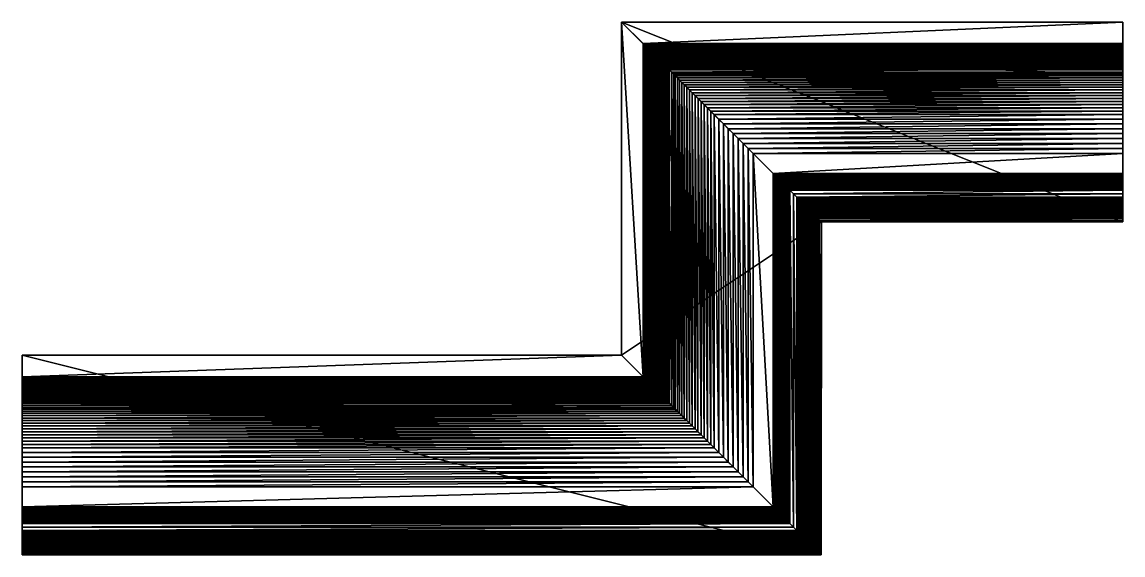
# Model space of a CAD drawing. Header units: inches. Extents: x -331 to 331, y -160 to 160.
import ezdxf

# ---------------------------------------------------------------- set-up
doc = ezdxf.new("R2010")
doc.units = ezdxf.units.IN
doc.header["$MEASUREMENT"] = 0
doc.layers.add('Layer 1', color=7, linetype='Continuous')

# ---------------------------------------------------------------- blocks, each defined once
blk = doc.blocks.new('karniz_005')
at = {"color": 9, "true_color": 0xc0c0c0}
mesh = blk.add_polyface(dxfattribs=at)
corners = [(29.41, 160.12, -85), (29.43, -40.08, -85), (42.43, -53.08, -85), (42.41, 147.12, -85), (42.43, -53.09, -74), (42.41, 147.12, -74), (43.15, -53.8, -73.83), (43.13, 146.41, -73.83), (43.85, -54.51, -73.63), (43.84, 145.7, -73.63), (44.55, -55.21, -73.41), (44.53, 145, -73.41), (45.24, -55.9, -73.17), (45.22, 144.31, -73.17), (45.91, -56.57, -72.9), (45.89, 143.64, -72.9), (46.57, -57.23, -72.61), (46.55, 142.98, -72.61), (47.22, -57.88, -72.3), (47.2, 142.33, -72.3), (47.85, -58.51, -71.96), (47.84, 141.7, -71.96), (48.47, -59.13, -71.6), (48.46, 141.08, -71.6), (49.08, -59.74, -71.22), (49.06, 140.47, -71.22), (49.67, -60.33, -70.82), (49.65, 139.88, -70.82), (50.25, -60.91, -70.4), (50.23, 139.3, -70.4), (50.81, -61.46, -69.96), (50.79, 138.75, -69.96), (51.35, -62.01, -69.5), (51.33, 138.2, -69.5), (51.87, -62.53, -69.02), (51.86, 137.68, -69.02), (52.38, -63.04, -68.53), (52.36, 137.17, -68.53), (52.87, -63.53, -68.01), (52.86, 136.68, -68.01), (53.34, -64, -67.48), (53.33, 136.21, -67.48), (53.8, -64.46, -66.93), (53.78, 135.75, -66.93), (54.23, -64.89, -66.37), (54.21, 135.32, -66.37), (54.64, -65.3, -65.79), (54.63, 134.91, -65.79), (55.04, -65.7, -65.19), (55.02, 134.51, -65.19), (55.41, -66.07, -64.58), (55.39, 134.14, -64.58), (55.76, -66.42, -63.96), (55.74, 133.79, -63.96), (56.09, -66.75, -63.32), (56.07, 133.46, -63.32), (56.39, -67.06, -62.67), (56.38, 133.16, -62.67), (56.67, -67.34, -62), (56.66, 132.87, -62), (56.93, -67.6, -61.32), (56.92, 132.61, -61.32), (57.17, -67.83, -60.64), (57.15, 132.38, -60.64), (57.38, -68.04, -59.94), (57.37, 132.17, -59.94), (57.57, -68.23, -59.23), (57.55, 131.98, -59.23), (57.73, -68.39, -58.51), (57.71, 131.82, -58.51), (57.89, -68.56, -57.45), (57.88, 131.66, -57.45), (58.01, -68.68, -56.4), (58, 131.53, -56.4), (58.09, -68.76, -55.34), (58.08, 131.45, -55.34), (58.13, -68.8, -54.28), (58.12, 131.41, -54.28), (58.13, -68.8, -53.22), (58.12, 131.42, -53.22), (58.09, -68.75, -52.17), (58.07, 131.46, -52.17), (58, -68.67, -51.12), (57.99, 131.54, -51.12), (57.88, -68.55, -50.07), (57.86, 131.67, -50.07), (57.71, -68.38, -49.03), (57.7, 131.84, -49.03), (57.5, -68.17, -48), (57.49, 132.04, -48), (57.26, -67.93, -46.97), (57.24, 132.29, -46.97), (56.97, -67.64, -45.95), (56.96, 132.58, -45.95), (56.64, -67.31, -44.95), (56.63, 132.9, -44.95), (56.27, -66.95, -43.95), (56.26, 133.27, -43.95), (55.87, -66.54, -42.97), (55.86, 133.68, -42.97), (55.42, -66.09, -42), (55.41, 134.12, -42), (61.42, -72.09, -42), (61.41, 128.12, -29), (61.42, -72.1, -29), (49.42, -60.1, -29), (49.41, 140.12, -29), (49.31, -60, -16.64), (49.31, 140.23, -16.64), (49.6, -60.29, -10.1), (49.6, 139.94, -10.1), (50.23, -60.92, -3.59), (50.23, 139.3, -3.59), (51.2, -61.9, 2.87), (51.2, 138.33, 2.87), (52.51, -63.21, 9.28), (52.51, 137.02, 9.28), (53.78, -64.48, 14.09), (53.79, 135.75, 14.09), (55.37, -66.07, 18.8), (55.37, 134.16, 18.8), (57.26, -67.97, 23.4), (57.27, 132.26, 23.4), (59.46, -70.16, 27.86), (59.46, 130.07, 27.86), (60.55, -71.25, 29.84), (60.55, 128.98, 29.84), (61.71, -72.42, 31.77), (29.41, 160.12, 85), (29.39, -40.12, 85)]
mesh.append_faces([[corners[k] for k in face] for face in [(0, 1, 2), (3, 2, 4), (5, 4, 6), (7, 6, 8), (9, 8, 10), (11, 10, 12), (13, 12, 14), (15, 14, 16), (17, 16, 18), (19, 18, 20), (21, 20, 22), (23, 22, 24), (25, 24, 26), (27, 26, 28), (29, 28, 30), (31, 30, 32), (33, 32, 34), (35, 34, 36), (37, 36, 38), (39, 38, 40), (41, 40, 42), (43, 42, 44), (45, 44, 46), (47, 46, 48), (49, 48, 50), (51, 50, 52), (53, 52, 54), (55, 54, 56), (57, 56, 58), (59, 58, 60), (61, 60, 62), (63, 62, 64), (65, 64, 66), (67, 66, 68), (69, 68, 70), (71, 70, 72), (73, 72, 74), (75, 74, 76), (77, 76, 78), (79, 78, 80), (81, 80, 82), (83, 82, 84), (85, 84, 86), (87, 86, 88), (89, 88, 90), (91, 90, 92), (93, 92, 94), (95, 94, 96), (97, 96, 98), (99, 98, 100), (101, 100, 102), (103, 104, 105), (106, 105, 107), (108, 107, 109), (110, 109, 111), (112, 111, 113), (114, 113, 115), (116, 115, 117), (118, 117, 119), (120, 119, 121), (122, 121, 123), (124, 123, 125), (126, 125, 127), (128, 129, 1)]], dxfattribs={"color": 9})
mesh = blk.add_polyface(dxfattribs=at)
corners = [(330.52, 160.12, -85), (29.41, 160.12, -85), (42.41, 147.12, -85), (330.52, 147.12, -85), (42.41, 147.12, -74), (330.52, 147.12, -74), (43.13, 146.41, -73.83), (330.52, 146.41, -73.83), (43.84, 145.7, -73.63), (330.52, 145.7, -73.63), (44.53, 145, -73.41), (330.52, 145, -73.41), (45.22, 144.31, -73.17), (330.52, 144.31, -73.17), (45.89, 143.64, -72.9), (330.52, 143.64, -72.9), (46.55, 142.98, -72.61), (330.52, 142.98, -72.61), (47.2, 142.33, -72.3), (330.52, 142.33, -72.3), (47.84, 141.7, -71.96), (330.52, 141.7, -71.96), (48.46, 141.08, -71.6), (330.52, 141.08, -71.6), (49.06, 140.47, -71.22), (330.52, 140.47, -71.22), (49.65, 139.88, -70.82), (330.52, 139.88, -70.82), (50.23, 139.3, -70.4), (330.52, 139.3, -70.4), (50.79, 138.75, -69.96), (330.52, 138.75, -69.96), (51.33, 138.2, -69.5), (330.52, 138.2, -69.5), (51.86, 137.68, -69.02), (330.52, 137.68, -69.02), (52.36, 137.17, -68.53), (330.52, 137.17, -68.53), (52.86, 136.68, -68.01), (330.52, 136.68, -68.01), (53.33, 136.21, -67.48), (330.52, 136.21, -67.48), (53.78, 135.75, -66.93), (330.52, 135.75, -66.93), (54.21, 135.32, -66.37), (330.52, 135.32, -66.37), (54.63, 134.91, -65.79), (330.52, 134.91, -65.79), (55.02, 134.51, -65.19), (330.52, 134.51, -65.19), (55.39, 134.14, -64.58), (330.52, 134.14, -64.58), (55.74, 133.79, -63.96), (330.52, 133.79, -63.96), (56.07, 133.46, -63.32), (330.52, 133.46, -63.32), (56.38, 133.16, -62.67), (330.52, 133.16, -62.67), (56.66, 132.87, -62), (330.52, 132.87, -62), (56.92, 132.61, -61.32), (330.52, 132.61, -61.32), (57.15, 132.38, -60.64), (330.52, 132.38, -60.64), (57.37, 132.17, -59.94), (330.52, 132.17, -59.94), (57.55, 131.98, -59.23), (330.52, 131.98, -59.23), (57.71, 131.82, -58.51), (330.52, 131.82, -58.51), (57.88, 131.66, -57.45), (330.52, 131.54, -51.12), (57.99, 131.54, -51.12), (57.86, 131.67, -50.07), (330.52, 131.67, -50.07), (57.7, 131.84, -49.03), (330.52, 131.84, -49.03), (57.49, 132.04, -48), (330.52, 132.04, -48), (57.24, 132.29, -46.97), (330.52, 132.29, -46.97), (56.96, 132.58, -45.95), (330.52, 132.58, -45.95), (56.63, 132.9, -44.95), (330.52, 132.9, -44.95), (56.26, 133.27, -43.95), (330.52, 133.27, -43.95), (55.86, 133.68, -42.97), (330.52, 133.68, -42.97), (55.41, 134.12, -42), (330.52, 128.12, -29), (61.41, 128.12, -29), (49.41, 140.12, -29), (330.52, 140.12, -29), (49.31, 140.23, -16.64), (330.52, 140.23, -16.64), (49.6, 139.94, -10.1), (330.52, 139.94, -10.1), (50.23, 139.3, -3.59), (330.52, 139.3, -3.59), (51.2, 138.33, 2.87), (330.52, 138.33, 2.87), (52.51, 137.02, 9.28), (330.52, 137.02, 9.28), (53.79, 135.75, 14.09), (330.52, 135.75, 14.09), (55.37, 134.16, 18.8), (330.52, 134.16, 18.8), (57.27, 132.26, 23.4), (330.52, 160.12, 85), (29.41, 160.12, 85), (61.42, -72.1, -29), (61.41, 128.12, -42), (62.95, -73.66, 33.64), (62.96, 126.57, 33.64), (61.72, 127.82, 31.77), (64.27, -74.98, 35.45), (64.27, 125.26, 35.45), (65.65, -76.36, 37.21), (65.66, 123.87, 37.21), (67.11, -77.82, 38.9), (67.12, 122.42, 38.9), (68.63, -79.34, 40.53), (68.64, 120.89, 40.53), (70.22, -80.93, 42.1), (70.23, 119.31, 42.1), (71.87, -82.58, 43.6), (71.88, 117.66, 43.6), (73.58, -84.3, 45.04), (73.59, 115.94, 45.04), (29.39, -40.12, 85), (149.41, 40.12, 85)]
mesh.append_faces([[corners[k] for k in face] for face in [(0, 1, 2), (3, 2, 4), (5, 4, 6), (7, 6, 8), (9, 8, 10), (11, 10, 12), (13, 12, 14), (15, 14, 16), (17, 16, 18), (19, 18, 20), (21, 20, 22), (23, 22, 24), (25, 24, 26), (27, 26, 28), (29, 28, 30), (31, 30, 32), (33, 32, 34), (35, 34, 36), (37, 36, 38), (39, 38, 40), (41, 40, 42), (43, 42, 44), (45, 44, 46), (47, 46, 48), (49, 48, 50), (51, 50, 52), (53, 52, 54), (55, 54, 56), (57, 56, 58), (59, 58, 60), (61, 60, 62), (63, 62, 64), (65, 64, 66), (67, 66, 68), (69, 68, 70), (71, 72, 73), (74, 73, 75), (76, 75, 77), (78, 77, 79), (80, 79, 81), (82, 81, 83), (84, 83, 85), (86, 85, 87), (88, 87, 89), (90, 91, 92), (93, 92, 94), (95, 94, 96), (97, 96, 98), (99, 98, 100), (101, 100, 102), (103, 102, 104), (105, 104, 106), (107, 106, 108), (109, 110, 1), (111, 91, 112), (113, 114, 115), (116, 117, 114), (118, 119, 117), (120, 121, 119), (122, 123, 121), (124, 125, 123), (126, 127, 125), (128, 129, 127), (130, 110, 131)]], dxfattribs={"color": 9})
mesh = blk.add_polyface(dxfattribs=at)
corners = [(42.43, -53.08, -85), (42.41, 147.12, -85), (29.41, 160.12, -85), (42.43, -53.09, -74), (42.41, 147.12, -74), (43.15, -53.8, -73.83), (43.13, 146.41, -73.83), (43.85, -54.51, -73.63), (43.84, 145.7, -73.63), (44.55, -55.21, -73.41), (44.53, 145, -73.41), (45.24, -55.9, -73.17), (45.22, 144.31, -73.17), (45.91, -56.57, -72.9), (45.89, 143.64, -72.9), (46.57, -57.23, -72.61), (46.55, 142.98, -72.61), (47.22, -57.88, -72.3), (47.2, 142.33, -72.3), (47.85, -58.51, -71.96), (47.84, 141.7, -71.96), (48.47, -59.13, -71.6), (48.46, 141.08, -71.6), (49.08, -59.74, -71.22), (49.06, 140.47, -71.22), (49.67, -60.33, -70.82), (49.65, 139.88, -70.82), (50.25, -60.91, -70.4), (50.23, 139.3, -70.4), (50.81, -61.46, -69.96), (50.79, 138.75, -69.96), (51.35, -62.01, -69.5), (51.33, 138.2, -69.5), (51.87, -62.53, -69.02), (51.86, 137.68, -69.02), (52.38, -63.04, -68.53), (52.36, 137.17, -68.53), (52.87, -63.53, -68.01), (52.86, 136.68, -68.01), (53.34, -64, -67.48), (53.33, 136.21, -67.48), (53.8, -64.46, -66.93), (53.78, 135.75, -66.93), (54.23, -64.89, -66.37), (54.21, 135.32, -66.37), (54.64, -65.3, -65.79), (54.63, 134.91, -65.79), (55.04, -65.7, -65.19), (55.02, 134.51, -65.19), (55.41, -66.07, -64.58), (55.39, 134.14, -64.58), (55.76, -66.42, -63.96), (55.74, 133.79, -63.96), (56.09, -66.75, -63.32), (56.07, 133.46, -63.32), (56.39, -67.06, -62.67), (56.38, 133.16, -62.67), (56.67, -67.34, -62), (56.66, 132.87, -62), (56.93, -67.6, -61.32), (56.92, 132.61, -61.32), (57.17, -67.83, -60.64), (57.15, 132.38, -60.64), (57.38, -68.04, -59.94), (57.37, 132.17, -59.94), (57.57, -68.23, -59.23), (57.55, 131.98, -59.23), (57.73, -68.39, -58.51), (57.71, 131.82, -58.51), (57.89, -68.56, -57.45), (57.88, 131.66, -57.45), (58.01, -68.68, -56.4), (58, 131.53, -56.4), (58.09, -68.76, -55.34), (58.08, 131.45, -55.34), (58.13, -68.8, -54.28), (58.12, 131.41, -54.28), (58.13, -68.8, -53.22), (58.12, 131.42, -53.22), (58.09, -68.75, -52.17), (58.07, 131.46, -52.17), (58, -68.67, -51.12), (57.99, 131.54, -51.12), (57.88, -68.55, -50.07), (57.86, 131.67, -50.07), (57.71, -68.38, -49.03), (57.7, 131.84, -49.03), (57.5, -68.17, -48), (57.49, 132.04, -48), (57.26, -67.93, -46.97), (57.24, 132.29, -46.97), (56.97, -67.64, -45.95), (56.96, 132.58, -45.95), (56.64, -67.31, -44.95), (56.63, 132.9, -44.95), (56.27, -66.95, -43.95), (56.26, 133.27, -43.95), (55.87, -66.54, -42.97), (55.86, 133.68, -42.97), (55.42, -66.09, -42), (55.41, 134.12, -42), (61.42, -72.09, -42), (61.41, 128.12, -42), (49.42, -60.1, -29), (49.41, 140.12, -29), (61.41, 128.12, -29), (49.31, -60, -16.64), (49.31, 140.23, -16.64), (49.6, -60.29, -10.1), (49.6, 139.94, -10.1), (50.23, -60.92, -3.59), (50.23, 139.3, -3.59), (51.2, -61.9, 2.87), (51.2, 138.33, 2.87), (52.51, -63.21, 9.28), (52.51, 137.02, 9.28), (53.78, -64.48, 14.09), (53.79, 135.75, 14.09), (55.37, -66.07, 18.8), (55.37, 134.16, 18.8), (57.26, -67.97, 23.4), (57.27, 132.26, 23.4), (59.46, -70.16, 27.86), (59.46, 130.07, 27.86), (60.55, -71.25, 29.84), (60.55, 128.98, 29.84), (61.71, -72.42, 31.77), (61.72, 127.82, 31.77), (29.43, -40.08, -85), (29.41, 160.12, 85)]
mesh.append_faces([[corners[k] for k in face] for face in [(0, 1, 2), (3, 4, 1), (5, 6, 4), (7, 8, 6), (9, 10, 8), (11, 12, 10), (13, 14, 12), (15, 16, 14), (17, 18, 16), (19, 20, 18), (21, 22, 20), (23, 24, 22), (25, 26, 24), (27, 28, 26), (29, 30, 28), (31, 32, 30), (33, 34, 32), (35, 36, 34), (37, 38, 36), (39, 40, 38), (41, 42, 40), (43, 44, 42), (45, 46, 44), (47, 48, 46), (49, 50, 48), (51, 52, 50), (53, 54, 52), (55, 56, 54), (57, 58, 56), (59, 60, 58), (61, 62, 60), (63, 64, 62), (65, 66, 64), (67, 68, 66), (69, 70, 68), (71, 72, 70), (73, 74, 72), (75, 76, 74), (77, 78, 76), (79, 80, 78), (81, 82, 80), (83, 84, 82), (85, 86, 84), (87, 88, 86), (89, 90, 88), (91, 92, 90), (93, 94, 92), (95, 96, 94), (97, 98, 96), (99, 100, 98), (101, 102, 100), (103, 104, 105), (106, 107, 104), (108, 109, 107), (110, 111, 109), (112, 113, 111), (114, 115, 113), (116, 117, 115), (118, 119, 117), (120, 121, 119), (122, 123, 121), (124, 125, 123), (126, 127, 125), (128, 2, 129)]], dxfattribs={"color": 9})
mesh = blk.add_polyface(dxfattribs=at)
corners = [(330.52, 131.66, -57.45), (57.88, 131.66, -57.45), (58, 131.53, -56.4), (330.52, 131.53, -56.4), (58.08, 131.45, -55.34), (330.52, 131.45, -55.34), (58.12, 131.41, -54.28), (330.52, 131.41, -54.28), (58.12, 131.42, -53.22), (330.52, 131.42, -53.22), (58.07, 131.46, -52.17), (330.52, 131.46, -52.17), (57.99, 131.54, -51.12), (330.52, 134.12, -42), (55.41, 134.12, -42), (61.41, 128.12, -42), (330.52, 128.12, -42), (61.41, 128.12, -29), (330.52, 132.26, 23.4), (57.27, 132.26, 23.4), (59.46, 130.07, 27.86), (330.52, 130.07, 27.86), (60.55, 128.98, 29.84), (330.52, 128.98, 29.84), (61.72, 127.82, 31.77), (330.52, 127.82, 31.77), (62.96, 126.57, 33.64), (330.52, 126.57, 33.64), (64.27, 125.26, 35.45), (330.52, 125.26, 35.45), (65.66, 123.87, 37.21), (330.52, 123.87, 37.21), (67.12, 122.42, 38.9), (330.52, 122.42, 38.9), (68.64, 120.89, 40.53), (330.52, 120.89, 40.53), (70.23, 119.31, 42.1), (330.52, 119.31, 42.1), (71.88, 117.66, 43.6), (330.52, 117.66, 43.6), (73.59, 115.94, 45.04), (330.52, 115.94, 45.04), (75.36, 114.17, 46.4), (330.52, 114.17, 46.4), (77.19, 112.34, 47.69), (330.52, 112.34, 47.69), (79.07, 110.46, 48.91), (330.52, 110.46, 48.91), (81.01, 108.53, 50.05), (330.52, 108.53, 50.05), (82.99, 106.54, 51.11), (330.52, 106.54, 51.11), (85.03, 104.51, 52.09), (330.52, 104.51, 52.09), (87.83, 101.71, 53.25), (330.52, 101.71, 53.25), (90.67, 98.86, 54.3), (330.52, 98.86, 54.3), (93.55, 95.98, 55.23), (330.52, 95.98, 55.23), (96.47, 93.06, 56.03), (330.52, 93.06, 56.03), (99.42, 90.12, 56.71), (330.52, 90.12, 56.71), (102.39, 87.14, 57.26), (330.52, 87.14, 57.26), (105.39, 84.14, 57.7), (330.52, 84.14, 57.7), (108.41, 81.12, 58), (330.52, 81.12, 58), (108.41, 81.12, 48), (330.52, 81.12, 48), (120.41, 69.12, 48), (330.52, 69.12, 48), (120.41, 69.12, 53), (330.52, 69.12, 53), (121.47, 68.06, 53.02), (330.52, 68.06, 53.02), (122.54, 67, 53.11), (330.52, 67, 53.11), (123.11, 66.43, 53.18), (330.52, 66.43, 53.18), (123.67, 65.86, 53.28), (330.52, 65.86, 53.28), (124.23, 65.3, 53.41), (330.52, 65.3, 53.41), (124.78, 64.75, 53.56), (330.52, 64.75, 53.56), (125.32, 64.21, 53.73), (330.52, 64.21, 53.73), (125.86, 63.68, 53.93), (330.52, 63.68, 53.93), (126.38, 63.15, 54.15), (330.52, 63.15, 54.15), (126.89, 62.64, 54.39), (330.52, 62.64, 54.39), (127.39, 62.14, 54.66), (330.52, 62.14, 54.66), (127.88, 61.65, 54.94), (330.52, 61.65, 54.94), (128.36, 61.17, 55.25), (330.52, 61.17, 55.25), (128.82, 60.71, 55.58), (330.52, 60.71, 55.58), (129.27, 60.26, 55.94), (330.52, 60.26, 55.94), (129.71, 59.83, 56.31), (330.52, 59.83, 56.31), (130.13, 59.41, 56.7), (330.52, 59.41, 56.7), (130.53, 59.01, 57.11), (330.52, 59.01, 57.11), (132.72, 56.81, 59.82), (330.52, 56.81, 59.82), (134.75, 54.78, 62.65), (330.52, 54.78, 62.65), (135.42, 54.12, 63.53), (330.52, 54.12, 63.53), (136.14, 53.39, 64.37), (330.52, 53.39, 64.37), (136.91, 52.62, 65.15), (330.52, 52.62, 65.15), (137.74, 51.8, 65.87), (330.52, 51.8, 65.87), (138.61, 50.92, 66.54), (330.52, 50.92, 66.54), (139.53, 50.01, 67.15), (330.52, 50.01, 67.15), (140.48, 49.05, 67.69), (330.52, 40.12, 85), (149.41, 40.12, 85), (29.41, 160.12, 85)]
mesh.append_faces([[corners[k] for k in face] for face in [(0, 1, 2), (3, 2, 4), (5, 4, 6), (7, 6, 8), (9, 8, 10), (11, 10, 12), (13, 14, 15), (16, 15, 17), (18, 19, 20), (21, 20, 22), (23, 22, 24), (25, 24, 26), (27, 26, 28), (29, 28, 30), (31, 30, 32), (33, 32, 34), (35, 34, 36), (37, 36, 38), (39, 38, 40), (41, 40, 42), (43, 42, 44), (45, 44, 46), (47, 46, 48), (49, 48, 50), (51, 50, 52), (53, 52, 54), (55, 54, 56), (57, 56, 58), (59, 58, 60), (61, 60, 62), (63, 62, 64), (65, 64, 66), (67, 66, 68), (69, 68, 70), (71, 70, 72), (73, 72, 74), (75, 74, 76), (77, 76, 78), (79, 78, 80), (81, 80, 82), (83, 82, 84), (85, 84, 86), (87, 86, 88), (89, 88, 90), (91, 90, 92), (93, 92, 94), (95, 94, 96), (97, 96, 98), (99, 98, 100), (101, 100, 102), (103, 102, 104), (105, 104, 106), (107, 106, 108), (109, 108, 110), (111, 110, 112), (113, 112, 114), (115, 114, 116), (117, 116, 118), (119, 118, 120), (121, 120, 122), (123, 122, 124), (125, 124, 126), (127, 126, 128), (129, 130, 131)]], dxfattribs={"color": 9})
mesh = blk.add_polyface(dxfattribs=at)
corners = [(61.41, 128.12, -29), (330.52, 128.12, -29), (330.52, 128.12, -42), (62.96, 126.57, 33.64), (330.52, 126.57, 33.64), (330.52, 127.82, 31.77), (64.27, 125.26, 35.45), (330.52, 125.26, 35.45), (65.66, 123.87, 37.21), (330.52, 123.87, 37.21), (67.12, 122.42, 38.9), (330.52, 122.42, 38.9), (68.64, 120.89, 40.53), (330.52, 120.89, 40.53), (70.23, 119.31, 42.1), (330.52, 119.31, 42.1), (71.88, 117.66, 43.6), (330.52, 117.66, 43.6), (73.59, 115.94, 45.04), (330.52, 115.94, 45.04), (75.36, 114.17, 46.4), (330.52, 114.17, 46.4), (77.19, 112.34, 47.69), (330.52, 112.34, 47.69), (79.07, 110.46, 48.91), (330.52, 110.46, 48.91), (81.01, 108.53, 50.05), (330.52, 108.53, 50.05), (82.99, 106.54, 51.11), (330.52, 106.54, 51.11), (85.03, 104.51, 52.09), (330.52, 104.51, 52.09), (87.83, 101.71, 53.25), (330.52, 101.71, 53.25), (90.67, 98.86, 54.3), (330.52, 98.86, 54.3), (93.55, 95.98, 55.23), (330.52, 95.98, 55.23), (96.47, 93.06, 56.03), (330.52, 93.06, 56.03), (99.42, 90.12, 56.71), (330.52, 90.12, 56.71), (102.39, 87.14, 57.26), (330.52, 87.14, 57.26), (105.39, 84.14, 57.7), (330.52, 84.14, 57.7), (108.41, 81.12, 58), (330.52, 81.12, 58), (108.41, 81.12, 48), (330.52, 81.12, 48), (120.41, 69.12, 48), (330.52, 69.12, 48), (120.41, 69.12, 53), (330.52, 69.12, 53), (121.47, 68.06, 53.02), (330.52, 68.06, 53.02), (122.54, 67, 53.11), (330.52, 67, 53.11), (123.11, 66.43, 53.18), (330.52, 66.43, 53.18), (123.67, 65.86, 53.28), (330.52, 65.86, 53.28), (124.23, 65.3, 53.41), (330.52, 65.3, 53.41), (124.78, 64.75, 53.56), (330.52, 64.75, 53.56), (125.32, 64.21, 53.73), (330.52, 64.21, 53.73), (125.86, 63.68, 53.93), (330.52, 63.68, 53.93), (126.38, 63.15, 54.15), (330.52, 63.15, 54.15), (126.89, 62.64, 54.39), (330.52, 62.64, 54.39), (127.39, 62.14, 54.66), (330.52, 62.14, 54.66), (127.88, 61.65, 54.94), (330.52, 61.65, 54.94), (128.36, 61.17, 55.25), (330.52, 61.17, 55.25), (128.82, 60.71, 55.58), (330.52, 60.71, 55.58), (129.27, 60.26, 55.94), (330.52, 60.26, 55.94), (129.71, 59.83, 56.31), (330.52, 59.83, 56.31), (130.13, 59.41, 56.7), (330.52, 59.41, 56.7), (130.53, 59.01, 57.11), (330.52, 59.01, 57.11), (132.72, 56.81, 59.82), (330.52, 56.81, 59.82), (134.75, 54.78, 62.65), (330.52, 54.78, 62.65), (135.42, 54.12, 63.53), (330.52, 54.12, 63.53), (136.14, 53.39, 64.37), (330.52, 53.39, 64.37), (136.91, 52.62, 65.15), (330.52, 52.62, 65.15), (137.74, 51.8, 65.87), (330.52, 51.8, 65.87), (138.61, 50.92, 66.54), (330.52, 50.92, 66.54), (139.53, 50.01, 67.15), (330.52, 50.01, 67.15), (140.48, 49.05, 67.69), (330.52, 49.05, 67.69), (141.48, 48.06, 68.17), (330.52, 48.06, 68.17), (142.44, 47.1, 68.53), (330.52, 47.1, 68.53), (143.4, 46.13, 68.85), (330.52, 46.13, 68.85), (144.38, 45.15, 69.14), (330.52, 45.15, 69.14), (145.37, 44.16, 69.38), (330.52, 44.16, 69.38), (146.37, 43.16, 69.6), (330.52, 43.16, 69.6), (147.38, 42.16, 69.77), (330.52, 42.16, 69.77), (148.39, 41.14, 69.9), (330.52, 41.14, 69.9), (330.52, 40.12, 70), (149.41, 40.12, 70), (149.41, 40.12, 85), (29.41, 160.12, 85), (330.52, 160.12, 85), (330.52, 40.12, 85)]
mesh.append_faces([[corners[k] for k in face] for face in [(0, 1, 2), (3, 4, 5), (6, 7, 4), (8, 9, 7), (10, 11, 9), (12, 13, 11), (14, 15, 13), (16, 17, 15), (18, 19, 17), (20, 21, 19), (22, 23, 21), (24, 25, 23), (26, 27, 25), (28, 29, 27), (30, 31, 29), (32, 33, 31), (34, 35, 33), (36, 37, 35), (38, 39, 37), (40, 41, 39), (42, 43, 41), (44, 45, 43), (46, 47, 45), (48, 49, 47), (50, 51, 49), (52, 53, 51), (54, 55, 53), (56, 57, 55), (58, 59, 57), (60, 61, 59), (62, 63, 61), (64, 65, 63), (66, 67, 65), (68, 69, 67), (70, 71, 69), (72, 73, 71), (74, 75, 73), (76, 77, 75), (78, 79, 77), (80, 81, 79), (82, 83, 81), (84, 85, 83), (86, 87, 85), (88, 89, 87), (90, 91, 89), (92, 93, 91), (94, 95, 93), (96, 97, 95), (98, 99, 97), (100, 101, 99), (102, 103, 101), (104, 105, 103), (106, 107, 105), (108, 109, 107), (110, 111, 109), (112, 113, 111), (114, 115, 113), (116, 117, 115), (118, 119, 117), (120, 121, 119), (122, 123, 121), (124, 125, 126), (127, 128, 129)]], dxfattribs={"color": 9})
mesh = blk.add_polyface(dxfattribs=at)
corners = [(42.41, 147.12, -85), (330.52, 147.12, -85), (330.52, 160.12, -85), (42.41, 147.12, -74), (330.52, 147.12, -74), (43.13, 146.41, -73.83), (330.52, 146.41, -73.83), (43.84, 145.7, -73.63), (330.52, 145.7, -73.63), (44.53, 145, -73.41), (330.52, 145, -73.41), (45.22, 144.31, -73.17), (330.52, 144.31, -73.17), (45.89, 143.64, -72.9), (330.52, 143.64, -72.9), (46.55, 142.98, -72.61), (330.52, 142.98, -72.61), (47.2, 142.33, -72.3), (330.52, 142.33, -72.3), (47.84, 141.7, -71.96), (330.52, 141.7, -71.96), (48.46, 141.08, -71.6), (330.52, 141.08, -71.6), (49.06, 140.47, -71.22), (330.52, 140.47, -71.22), (49.65, 139.88, -70.82), (330.52, 139.88, -70.82), (50.23, 139.3, -70.4), (330.52, 139.3, -70.4), (50.79, 138.75, -69.96), (330.52, 138.75, -69.96), (51.33, 138.2, -69.5), (330.52, 138.2, -69.5), (51.86, 137.68, -69.02), (330.52, 137.68, -69.02), (52.36, 137.17, -68.53), (330.52, 137.17, -68.53), (52.86, 136.68, -68.01), (330.52, 136.68, -68.01), (53.33, 136.21, -67.48), (330.52, 136.21, -67.48), (53.78, 135.75, -66.93), (330.52, 135.75, -66.93), (54.21, 135.32, -66.37), (330.52, 135.32, -66.37), (54.63, 134.91, -65.79), (330.52, 134.91, -65.79), (55.02, 134.51, -65.19), (330.52, 134.51, -65.19), (55.39, 134.14, -64.58), (330.52, 134.14, -64.58), (55.74, 133.79, -63.96), (330.52, 133.79, -63.96), (56.07, 133.46, -63.32), (330.52, 133.46, -63.32), (56.38, 133.16, -62.67), (330.52, 133.16, -62.67), (56.66, 132.87, -62), (330.52, 132.87, -62), (56.92, 132.61, -61.32), (330.52, 132.61, -61.32), (57.15, 132.38, -60.64), (330.52, 132.38, -60.64), (57.37, 132.17, -59.94), (330.52, 132.17, -59.94), (57.55, 131.98, -59.23), (330.52, 131.98, -59.23), (57.71, 131.82, -58.51), (330.52, 131.82, -58.51), (57.88, 131.66, -57.45), (330.52, 131.66, -57.45), (58, 131.53, -56.4), (330.52, 131.53, -56.4), (58.08, 131.45, -55.34), (330.52, 131.45, -55.34), (58.12, 131.41, -54.28), (330.52, 131.41, -54.28), (58.12, 131.42, -53.22), (330.52, 131.42, -53.22), (58.07, 131.46, -52.17), (330.52, 131.46, -52.17), (57.99, 131.54, -51.12), (330.52, 131.54, -51.12), (57.86, 131.67, -50.07), (330.52, 131.67, -50.07), (57.7, 131.84, -49.03), (330.52, 131.84, -49.03), (57.49, 132.04, -48), (330.52, 132.04, -48), (57.24, 132.29, -46.97), (330.52, 132.29, -46.97), (56.96, 132.58, -45.95), (330.52, 132.58, -45.95), (56.63, 132.9, -44.95), (330.52, 132.9, -44.95), (56.26, 133.27, -43.95), (330.52, 133.27, -43.95), (55.86, 133.68, -42.97), (330.52, 133.68, -42.97), (55.41, 134.12, -42), (330.52, 134.12, -42), (61.41, 128.12, -42), (330.52, 128.12, -42), (49.41, 140.12, -29), (330.52, 140.12, -29), (330.52, 128.12, -29), (49.31, 140.23, -16.64), (330.52, 140.23, -16.64), (49.6, 139.94, -10.1), (330.52, 139.94, -10.1), (50.23, 139.3, -3.59), (330.52, 139.3, -3.59), (51.2, 138.33, 2.87), (330.52, 138.33, 2.87), (52.51, 137.02, 9.28), (330.52, 137.02, 9.28), (53.79, 135.75, 14.09), (330.52, 135.75, 14.09), (55.37, 134.16, 18.8), (330.52, 134.16, 18.8), (57.27, 132.26, 23.4), (330.52, 132.26, 23.4), (59.46, 130.07, 27.86), (330.52, 130.07, 27.86), (60.55, 128.98, 29.84), (330.52, 128.98, 29.84), (61.72, 127.82, 31.77), (330.52, 127.82, 31.77), (29.41, 160.12, -85), (330.52, 160.12, 85)]
mesh.append_faces([[corners[k] for k in face] for face in [(0, 1, 2), (3, 4, 1), (5, 6, 4), (7, 8, 6), (9, 10, 8), (11, 12, 10), (13, 14, 12), (15, 16, 14), (17, 18, 16), (19, 20, 18), (21, 22, 20), (23, 24, 22), (25, 26, 24), (27, 28, 26), (29, 30, 28), (31, 32, 30), (33, 34, 32), (35, 36, 34), (37, 38, 36), (39, 40, 38), (41, 42, 40), (43, 44, 42), (45, 46, 44), (47, 48, 46), (49, 50, 48), (51, 52, 50), (53, 54, 52), (55, 56, 54), (57, 58, 56), (59, 60, 58), (61, 62, 60), (63, 64, 62), (65, 66, 64), (67, 68, 66), (69, 70, 68), (71, 72, 70), (73, 74, 72), (75, 76, 74), (77, 78, 76), (79, 80, 78), (81, 82, 80), (83, 84, 82), (85, 86, 84), (87, 88, 86), (89, 90, 88), (91, 92, 90), (93, 94, 92), (95, 96, 94), (97, 98, 96), (99, 100, 98), (101, 102, 100), (103, 104, 105), (106, 107, 104), (108, 109, 107), (110, 111, 109), (112, 113, 111), (114, 115, 113), (116, 117, 115), (118, 119, 117), (120, 121, 119), (122, 123, 121), (124, 125, 123), (126, 127, 125), (128, 2, 129)]], dxfattribs={"color": 9})
mesh = blk.add_polyface(dxfattribs=at)
corners = [(149.41, 40.12, 70), (330.52, 40.12, 70), (330.52, 41.14, 69.9), (149.41, 40.12, 85), (330.52, 40.12, 85), (330.52, 128.12, -42), (330.52, 128.12, -29), (330.52, 140.12, -29), (330.52, 132.38, -60.64), (330.52, 132.17, -59.94), (330.52, 131.98, -59.23), (330.52, 131.82, -58.51), (330.52, 131.66, -57.45), (330.52, 132.61, -61.32), (330.52, 134.14, -64.58), (330.52, 131.45, -55.34), (330.52, 131.41, -54.28), (330.52, 131.42, -53.22), (330.52, 160.12, 85), (330.52, 117.66, 43.6), (330.52, 115.94, 45.04), (330.52, 114.17, 46.4), (330.52, 112.34, 47.69), (330.52, 110.46, 48.91), (330.52, 108.53, 50.05), (330.52, 106.54, 51.11), (330.52, 104.51, 52.09), (330.52, 101.71, 53.25), (330.52, 98.86, 54.3), (330.52, 95.98, 55.23), (330.52, 93.06, 56.03), (330.52, 90.12, 56.71), (330.52, 87.14, 57.26), (330.52, 84.14, 57.7), (330.52, 81.12, 58), (330.52, 42.16, 69.77), (330.52, 43.16, 69.6), (330.52, 44.16, 69.38), (330.52, 45.15, 69.14), (330.52, 46.13, 68.85), (330.52, 47.1, 68.53), (330.52, 48.06, 68.17), (330.52, 49.05, 67.69), (330.52, 50.01, 67.15), (330.52, 50.92, 66.54), (330.52, 51.8, 65.87), (330.52, 52.62, 65.15), (330.52, 53.39, 64.37), (330.52, 54.12, 63.53), (330.52, 54.78, 62.65), (330.52, 56.81, 59.82), (330.52, 59.01, 57.11), (330.52, 59.41, 56.7), (330.52, 59.83, 56.31), (330.52, 60.26, 55.94), (330.52, 60.71, 55.58), (330.52, 61.17, 55.25), (330.52, 61.65, 54.94), (330.52, 62.14, 54.66), (330.52, 62.64, 54.39), (330.52, 63.15, 54.15), (330.52, 63.68, 53.93), (330.52, 64.21, 53.73), (330.52, 64.75, 53.56), (330.52, 65.3, 53.41), (330.52, 65.86, 53.28), (330.52, 66.43, 53.18), (330.52, 67, 53.11), (330.52, 68.06, 53.02), (330.52, 69.12, 53), (330.52, 81.12, 48), (330.52, 69.12, 48)]
mesh.append_faces([[corners[k] for k in face] for face in [(0, 1, 2), (3, 4, 1), (5, 6, 7), (8, 9, 10), (8, 10, 11), (8, 11, 12), (13, 8, 12), (14, 15, 16), (14, 16, 17), (18, 19, 20), (18, 20, 21), (18, 21, 22), (18, 22, 23), (18, 23, 24), (18, 24, 25), (18, 25, 26), (18, 26, 27), (18, 27, 28), (18, 28, 29), (18, 29, 30), (18, 30, 31), (18, 31, 32), (18, 32, 33), (18, 33, 34), (1, 4, 18), (2, 1, 18), (35, 2, 18), (36, 35, 18), (37, 36, 18), (38, 37, 18), (39, 38, 18), (40, 39, 18), (41, 40, 18), (42, 41, 18), (43, 42, 18), (44, 43, 18), (45, 44, 18), (46, 45, 18), (47, 46, 18), (48, 47, 18), (49, 48, 18), (50, 49, 18), (51, 50, 18), (52, 51, 18), (53, 52, 18), (54, 53, 18), (55, 54, 18), (56, 55, 18), (57, 56, 18), (58, 57, 18), (59, 58, 18), (60, 59, 18), (61, 60, 18), (62, 61, 18), (63, 62, 18), (64, 63, 18), (65, 64, 18), (66, 65, 18), (66, 18, 34), (67, 66, 34), (68, 67, 34), (69, 68, 34), (69, 34, 70), (71, 69, 70)]], dxfattribs={"color": 9})
mesh = blk.add_polyface(dxfattribs=at)
corners = [(330.52, 134.12, -42), (330.52, 128.12, -42), (330.52, 140.12, -29), (330.52, 132.87, -62), (330.52, 132.61, -61.32), (330.52, 131.66, -57.45), (330.52, 133.16, -62.67), (330.52, 133.46, -63.32), (330.52, 133.79, -63.96), (330.52, 134.14, -64.58), (330.52, 131.53, -56.4), (330.52, 131.45, -55.34), (330.52, 131.42, -53.22), (330.52, 131.46, -52.17), (330.52, 131.54, -51.12), (330.52, 131.67, -50.07), (330.52, 131.84, -49.03), (330.52, 132.04, -48), (330.52, 132.29, -46.97), (330.52, 132.58, -45.95), (330.52, 132.9, -44.95), (330.52, 133.27, -43.95), (330.52, 133.68, -42.97), (330.52, 160.12, -85), (330.52, 147.12, -85), (330.52, 147.12, -74), (330.52, 160.12, 85), (330.52, 146.41, -73.83), (330.52, 145.7, -73.63), (330.52, 145, -73.41), (330.52, 144.31, -73.17), (330.52, 143.64, -72.9), (330.52, 142.98, -72.61), (330.52, 142.33, -72.3), (330.52, 141.7, -71.96), (330.52, 141.08, -71.6), (330.52, 140.47, -71.22), (330.52, 139.88, -70.82), (330.52, 139.3, -70.4), (330.52, 138.75, -69.96), (330.52, 138.2, -69.5), (330.52, 137.68, -69.02), (330.52, 137.17, -68.53), (330.52, 136.68, -68.01), (330.52, 136.21, -67.48), (330.52, 135.75, -66.93), (330.52, 135.32, -66.37), (330.52, 134.91, -65.79), (330.52, 134.51, -65.19), (330.52, 140.23, -16.64), (330.52, 139.94, -10.1), (330.52, 139.3, -3.59), (330.52, 138.33, 2.87), (330.52, 137.02, 9.28), (330.52, 135.75, 14.09), (330.52, 134.16, 18.8), (330.52, 132.26, 23.4), (330.52, 130.07, 27.86), (330.52, 128.98, 29.84), (330.52, 127.82, 31.77), (330.52, 126.57, 33.64), (330.52, 125.26, 35.45), (330.52, 123.87, 37.21), (330.52, 122.42, 38.9), (330.52, 120.89, 40.53), (330.52, 119.31, 42.1), (330.52, 117.66, 43.6)]
mesh.append_faces([[corners[k] for k in face] for face in [(0, 1, 2), (3, 4, 5), (6, 3, 5), (7, 6, 5), (8, 7, 5), (9, 8, 5), (9, 5, 10), (9, 10, 11), (9, 12, 13), (9, 13, 14), (9, 14, 15), (9, 15, 16), (9, 16, 17), (9, 17, 18), (9, 18, 19), (9, 19, 20), (9, 20, 21), (9, 21, 22), (9, 22, 0), (9, 0, 2), (23, 24, 25), (26, 23, 25), (26, 25, 27), (26, 27, 28), (26, 28, 29), (26, 29, 30), (26, 30, 31), (26, 31, 32), (26, 32, 33), (26, 33, 34), (26, 34, 35), (26, 35, 36), (26, 36, 37), (26, 37, 38), (26, 38, 39), (26, 39, 40), (26, 40, 41), (26, 41, 42), (26, 42, 43), (26, 43, 44), (26, 44, 45), (26, 45, 46), (26, 46, 47), (26, 47, 48), (26, 48, 9), (26, 9, 2), (26, 2, 49), (26, 49, 50), (26, 50, 51), (26, 51, 52), (26, 52, 53), (26, 53, 54), (26, 54, 55), (26, 55, 56), (26, 56, 57), (26, 57, 58), (26, 58, 59), (26, 59, 60), (26, 60, 61), (26, 61, 62), (26, 62, 63), (26, 63, 64), (26, 64, 65), (26, 65, 66)]], dxfattribs={"color": 9})
mesh = blk.add_polyface(dxfattribs=at)
corners = [(61.41, 128.12, -42), (61.42, -72.09, -42), (61.42, -72.1, -29), (61.72, 127.82, 31.77), (61.71, -72.42, 31.77), (62.95, -73.66, 33.64), (62.96, 126.57, 33.64), (64.27, -74.98, 35.45), (64.27, 125.26, 35.45), (65.65, -76.36, 37.21), (65.66, 123.87, 37.21), (67.11, -77.82, 38.9), (67.12, 122.42, 38.9), (68.63, -79.34, 40.53), (68.64, 120.89, 40.53), (70.22, -80.93, 42.1), (70.23, 119.31, 42.1), (71.87, -82.58, 43.6), (71.88, 117.66, 43.6), (73.58, -84.3, 45.04), (73.59, 115.94, 45.04), (75.35, -86.07, 46.4), (75.36, 114.17, 46.4), (77.18, -87.89, 47.69), (77.19, 112.34, 47.69), (79.06, -89.78, 48.91), (79.07, 110.46, 48.91), (80.99, -91.71, 50.05), (81.01, 108.53, 50.05), (82.98, -93.7, 51.11), (82.99, 106.54, 51.11), (85.01, -95.73, 52.09), (85.03, 104.51, 52.09), (87.81, -98.53, 53.25), (87.83, 101.71, 53.25), (90.66, -101.38, 54.3), (90.67, 98.86, 54.3), (93.54, -104.26, 55.23), (93.55, 95.98, 55.23), (96.46, -107.18, 56.03), (96.47, 93.06, 56.03), (99.4, -110.12, 56.71), (99.42, 90.12, 56.71), (102.38, -113.1, 57.26), (102.39, 87.14, 57.26), (105.38, -116.1, 57.7), (105.39, 84.14, 57.7), (108.4, -119.12, 58), (108.41, 81.12, 58), (108.4, -119.12, 48), (108.41, 81.12, 48), (120.4, -131.11, 48), (120.41, 69.12, 48), (120.4, -131.12, 53), (120.41, 69.12, 53), (121.46, -132.18, 53.02), (121.47, 68.06, 53.02), (122.52, -133.24, 53.11), (122.54, 67, 53.11), (123.09, -133.81, 53.18), (123.11, 66.43, 53.18), (123.66, -134.38, 53.28), (123.67, 65.86, 53.28), (124.22, -134.94, 53.41), (124.23, 65.3, 53.41), (124.77, -135.49, 53.56), (124.78, 64.75, 53.56), (125.31, -136.03, 53.73), (125.32, 64.21, 53.73), (125.84, -136.56, 53.93), (125.86, 63.68, 53.93), (126.37, -137.09, 54.15), (126.38, 63.15, 54.15), (126.88, -137.6, 54.39), (149.41, 40.12, 85), (149.39, -160.12, 85), (29.39, -40.12, 85)]
mesh.append_faces([[corners[k] for k in face] for face in [(0, 1, 2), (3, 4, 5), (6, 5, 7), (8, 7, 9), (10, 9, 11), (12, 11, 13), (14, 13, 15), (16, 15, 17), (18, 17, 19), (20, 19, 21), (21, 22, 20), (22, 21, 23), (23, 24, 22), (24, 23, 25), (25, 26, 24), (26, 25, 27), (27, 28, 26), (28, 27, 29), (29, 30, 28), (30, 29, 31), (31, 32, 30), (32, 31, 33), (33, 34, 32), (34, 33, 35), (35, 36, 34), (36, 35, 37), (37, 38, 36), (38, 37, 39), (39, 40, 38), (40, 39, 41), (41, 42, 40), (42, 41, 43), (43, 44, 42), (44, 43, 45), (45, 46, 44), (46, 45, 47), (47, 48, 46), (48, 47, 49), (49, 50, 48), (50, 49, 51), (51, 52, 50), (52, 51, 53), (53, 54, 52), (54, 53, 55), (55, 56, 54), (56, 55, 57), (57, 58, 56), (58, 57, 59), (59, 60, 58), (60, 59, 61), (61, 62, 60), (62, 61, 63), (63, 64, 62), (64, 63, 65), (65, 66, 64), (66, 65, 67), (67, 68, 66), (68, 67, 69), (69, 70, 68), (70, 69, 71), (71, 72, 70), (72, 71, 73), (74, 75, 76)]], dxfattribs={"color": 9})
mesh = blk.add_polyface(dxfattribs=at)
corners = [(330.52, 49.05, 67.69), (140.48, 49.05, 67.69), (141.48, 48.06, 68.17), (330.52, 48.06, 68.17), (142.44, 47.1, 68.53), (330.52, 47.1, 68.53), (143.4, 46.13, 68.85), (330.52, 46.13, 68.85), (144.38, 45.15, 69.14), (330.52, 45.15, 69.14), (145.37, 44.16, 69.38), (330.52, 44.16, 69.38), (146.37, 43.16, 69.6), (330.52, 43.16, 69.6), (147.38, 42.16, 69.77), (330.52, 42.16, 69.77), (148.39, 41.14, 69.9), (330.52, 41.14, 69.9), (149.41, 40.12, 70), (126.88, -137.6, 54.39), (126.89, 62.64, 54.39), (126.38, 63.15, 54.15), (127.38, -138.1, 54.66), (127.39, 62.14, 54.66), (127.87, -138.59, 54.94), (127.88, 61.65, 54.94), (128.35, -139.07, 55.25), (128.36, 61.17, 55.25), (128.81, -139.53, 55.58), (128.82, 60.71, 55.58), (129.26, -139.98, 55.94), (129.27, 60.26, 55.94), (129.69, -140.41, 56.31), (129.71, 59.83, 56.31), (130.11, -140.83, 56.7), (130.13, 59.41, 56.7), (130.51, -141.23, 57.11), (130.53, 59.01, 57.11), (132.71, -143.43, 59.82), (132.72, 56.81, 59.82), (134.74, -145.46, 62.65), (134.75, 54.78, 62.65), (135.4, -146.13, 63.53), (135.42, 54.12, 63.53), (136.12, -146.85, 64.37), (136.14, 53.39, 64.37), (136.9, -147.62, 65.15), (136.91, 52.62, 65.15), (137.72, -148.45, 65.87), (137.74, 51.8, 65.87), (138.59, -149.32, 66.54), (138.61, 50.92, 66.54), (139.51, -150.24, 67.15), (139.53, 50.01, 67.15), (140.47, -151.19, 67.69), (141.46, -152.19, 68.17), (142.42, -153.15, 68.53), (143.39, -154.12, 68.85), (144.37, -155.1, 69.14), (145.36, -156.09, 69.38), (146.36, -157.08, 69.6), (147.36, -158.09, 69.77), (148.37, -159.1, 69.9), (149.39, -160.12, 70), (149.39, -160.12, 85), (149.41, 40.12, 85)]
mesh.append_faces([[corners[k] for k in face] for face in [(0, 1, 2), (3, 2, 4), (5, 4, 6), (7, 6, 8), (9, 8, 10), (11, 10, 12), (13, 12, 14), (15, 14, 16), (17, 16, 18), (19, 20, 21), (20, 19, 22), (22, 23, 20), (23, 22, 24), (24, 25, 23), (25, 24, 26), (26, 27, 25), (27, 26, 28), (28, 29, 27), (29, 28, 30), (30, 31, 29), (31, 30, 32), (32, 33, 31), (33, 32, 34), (34, 35, 33), (35, 34, 36), (36, 37, 35), (37, 36, 38), (38, 39, 37), (39, 38, 40), (40, 41, 39), (41, 40, 42), (42, 43, 41), (43, 42, 44), (44, 45, 43), (45, 44, 46), (46, 47, 45), (47, 46, 48), (48, 49, 47), (49, 48, 50), (50, 51, 49), (51, 50, 52), (52, 53, 51), (53, 52, 54), (54, 1, 53), (1, 54, 55), (55, 2, 1), (2, 55, 56), (56, 4, 2), (4, 56, 57), (57, 6, 4), (6, 57, 58), (58, 8, 6), (8, 58, 59), (59, 10, 8), (10, 59, 60), (60, 12, 10), (12, 60, 61), (61, 14, 12), (14, 61, 62), (62, 16, 14), (16, 62, 63), (63, 18, 16), (18, 63, 64), (64, 65, 18)]], dxfattribs={"color": 9})
mesh = blk.add_polyface(dxfattribs=at)
corners = [(-330.51, -131.1, 53), (-330.5, -131.1, 48), (-330.5, -119.1, 48), (-330.52, -40.1, 85), (-330.52, -160.1, 85), (-330.51, -160.1, 70), (-330.51, -159.08, 69.9), (-330.51, -158.07, 69.77), (-330.51, -157.07, 69.6), (-330.51, -156.07, 69.38), (-330.51, -155.08, 69.14), (-330.51, -154.1, 68.85), (-330.51, -153.13, 68.53), (-330.51, -152.17, 68.17), (-330.51, -151.18, 67.69), (-330.51, -150.22, 67.15), (-330.51, -149.3, 66.54), (-330.51, -148.43, 65.87), (-330.51, -147.61, 65.15), (-330.51, -146.83, 64.37), (-330.51, -146.11, 63.53), (-330.51, -145.45, 62.65), (-330.51, -143.42, 59.82), (-330.51, -141.22, 57.11), (-330.51, -140.82, 56.7), (-330.51, -140.4, 56.31), (-330.51, -139.97, 55.94), (-330.51, -139.52, 55.58), (-330.51, -139.06, 55.25), (-330.51, -138.58, 54.94), (-330.51, -138.09, 54.66), (-330.51, -137.59, 54.39), (-330.51, -137.07, 54.15), (-330.51, -136.55, 53.93), (-330.51, -136.02, 53.73), (-330.51, -135.47, 53.56), (-330.51, -134.92, 53.41), (-330.51, -134.37, 53.28), (-330.51, -133.8, 53.18), (-330.5, -72.41, 31.77), (-330.5, -71.25, 29.84), (-330.5, -73.65, 33.64), (-330.5, -74.97, 35.45), (-330.5, -76.35, 37.21), (-330.5, -77.81, 38.9), (-330.5, -79.33, 40.53), (-330.5, -80.92, 42.1), (-330.5, -82.57, 43.6), (-330.5, -84.28, 45.04), (-330.5, -86.06, 46.4), (-330.5, -87.88, 47.69), (-330.5, -89.77, 48.91), (-330.5, -91.7, 50.05), (-330.51, -93.69, 51.11), (-330.51, -95.72, 52.09), (-330.51, -98.52, 53.25), (-330.51, -101.36, 54.3), (-330.51, -104.25, 55.23), (-330.51, -107.16, 56.03), (-330.51, -110.11, 56.71), (-330.51, -113.09, 57.26), (-330.51, -116.09, 57.7), (-330.51, -119.1, 58), (-330.51, -133.23, 53.11), (-330.51, -132.17, 53.02)]
mesh.append_faces([[corners[k] for k in face] for face in [(0, 1, 2), (3, 4, 5), (3, 5, 6), (3, 6, 7), (3, 7, 8), (3, 8, 9), (3, 9, 10), (3, 10, 11), (3, 11, 12), (3, 12, 13), (3, 13, 14), (3, 14, 15), (3, 15, 16), (3, 16, 17), (3, 17, 18), (3, 18, 19), (3, 19, 20), (3, 20, 21), (3, 21, 22), (3, 22, 23), (3, 23, 24), (3, 24, 25), (3, 25, 26), (3, 26, 27), (3, 27, 28), (3, 28, 29), (3, 29, 30), (3, 30, 31), (3, 31, 32), (3, 32, 33), (3, 33, 34), (3, 34, 35), (3, 35, 36), (3, 36, 37), (3, 37, 38), (39, 40, 3), (41, 39, 3), (42, 41, 3), (43, 42, 3), (44, 43, 3), (45, 44, 3), (46, 45, 3), (47, 46, 3), (48, 47, 3), (49, 48, 3), (50, 49, 3), (51, 50, 3), (52, 51, 3), (53, 52, 3), (54, 53, 3), (55, 54, 3), (56, 55, 3), (57, 56, 3), (58, 57, 3), (59, 58, 3), (60, 59, 3), (61, 60, 3), (62, 61, 3), (62, 3, 38), (62, 38, 63), (62, 63, 64), (62, 64, 0), (62, 0, 2)]], dxfattribs={"color": 9})
mesh = blk.add_polyface(dxfattribs=at)
corners = [(29.39, -40.12, 85), (-330.52, -40.1, 85), (-330.46, -40.1, -85), (-330.46, -53.1, -74), (-330.46, -53.1, -85), (-330.46, -53.82, -73.83), (-330.46, -54.53, -73.63), (-330.46, -55.23, -73.41), (-330.46, -55.91, -73.17), (-330.46, -56.59, -72.9), (-330.46, -57.25, -72.61), (-330.46, -57.9, -72.3), (-330.46, -58.53, -71.96), (-330.46, -59.15, -71.6), (-330.46, -59.76, -71.22), (-330.46, -60.35, -70.82), (-330.46, -60.92, -70.4), (-330.46, -61.48, -69.96), (-330.46, -62.02, -69.5), (-330.46, -62.55, -69.02), (-330.46, -63.06, -68.53), (-330.46, -63.55, -68.01), (-330.46, -64.02, -67.48), (-330.46, -64.47, -66.93), (-330.46, -64.91, -66.37), (-330.46, -65.32, -65.79), (-330.46, -65.71, -65.19), (-330.47, -66.09, -64.58), (-330.47, -68.25, -59.23), (-330.47, -68.06, -59.94), (-330.47, -67.85, -60.64), (-330.47, -68.41, -58.51), (-330.47, -68.57, -57.45), (-330.47, -67.61, -61.32), (-330.47, -67.35, -62), (-330.47, -67.07, -62.67), (-330.47, -66.76, -63.32), (-330.47, -66.44, -63.96), (-330.47, -68.69, -56.4), (-330.47, -68.77, -55.34), (-330.47, -68.81, -54.28), (-330.47, -68.81, -53.22), (-330.47, -68.77, -52.17), (-330.47, -68.68, -51.12), (-330.47, -68.56, -50.07), (-330.47, -68.39, -49.03), (-330.47, -68.19, -48), (-330.47, -67.94, -46.97), (-330.47, -67.65, -45.95), (-330.47, -67.32, -44.95), (-330.47, -66.96, -43.95), (-330.47, -66.55, -42.97), (-330.47, -66.1, -42), (-330.48, -60.1, -29), (-330.48, -72.1, -29), (-330.47, -72.1, -42), (-330.48, -60, -16.64), (-330.48, -60.29, -10.1), (-330.49, -60.92, -3.59), (-330.49, -61.89, 2.87), (-330.49, -63.21, 9.28), (-330.49, -64.48, 14.09), (-330.49, -66.07, 18.8), (-330.5, -67.96, 23.4), (-330.5, -70.16, 27.86), (-330.5, -71.25, 29.84)]
mesh.append_faces([[corners[k] for k in face] for face in [(0, 1, 2), (3, 4, 2), (3, 2, 1), (5, 3, 1), (6, 5, 1), (7, 6, 1), (8, 7, 1), (9, 8, 1), (10, 9, 1), (11, 10, 1), (12, 11, 1), (13, 12, 1), (14, 13, 1), (15, 14, 1), (16, 15, 1), (17, 16, 1), (18, 17, 1), (19, 18, 1), (20, 19, 1), (21, 20, 1), (22, 21, 1), (23, 22, 1), (24, 23, 1), (25, 24, 1), (26, 25, 1), (27, 26, 1), (28, 29, 30), (31, 28, 30), (32, 31, 30), (32, 30, 33), (32, 33, 34), (32, 34, 35), (32, 35, 36), (32, 36, 37), (32, 37, 27), (38, 32, 27), (39, 38, 27), (40, 39, 27), (41, 40, 27), (42, 41, 27), (43, 42, 27), (44, 43, 27), (45, 44, 27), (46, 45, 27), (47, 46, 27), (48, 47, 27), (49, 48, 27), (50, 49, 27), (51, 50, 27), (52, 51, 27), (53, 54, 55), (53, 55, 52), (53, 52, 27), (53, 27, 1), (56, 53, 1), (57, 56, 1), (58, 57, 1), (59, 58, 1), (60, 59, 1), (61, 60, 1), (62, 61, 1), (63, 62, 1), (64, 63, 1), (65, 64, 1)]], dxfattribs={"color": 9})
mesh = blk.add_polyface(dxfattribs=at)
corners = [(61.42, -72.09, -42), (-330.47, -72.1, -42), (-330.48, -72.1, -29), (61.71, -72.42, 31.77), (-330.5, -72.41, 31.77), (-330.5, -73.65, 33.64), (62.95, -73.66, 33.64), (-330.5, -74.97, 35.45), (64.27, -74.98, 35.45), (-330.5, -76.35, 37.21), (65.65, -76.36, 37.21), (-330.5, -77.81, 38.9), (67.11, -77.82, 38.9), (-330.5, -79.33, 40.53), (68.63, -79.34, 40.53), (-330.5, -80.92, 42.1), (70.22, -80.93, 42.1), (-330.5, -82.57, 43.6), (71.87, -82.58, 43.6), (-330.5, -84.28, 45.04), (73.58, -84.3, 45.04), (-330.5, -86.06, 46.4), (75.35, -86.07, 46.4), (-330.5, -87.88, 47.69), (77.18, -87.89, 47.69), (-330.5, -89.77, 48.91), (79.06, -89.78, 48.91), (-330.5, -91.7, 50.05), (80.99, -91.71, 50.05), (-330.51, -93.69, 51.11), (82.98, -93.7, 51.11), (-330.51, -95.72, 52.09), (85.01, -95.73, 52.09), (-330.51, -98.52, 53.25), (87.81, -98.53, 53.25), (-330.51, -101.36, 54.3), (90.66, -101.38, 54.3), (-330.51, -104.25, 55.23), (93.54, -104.26, 55.23), (-330.51, -107.16, 56.03), (96.46, -107.18, 56.03), (-330.51, -110.11, 56.71), (99.4, -110.12, 56.71), (-330.51, -113.09, 57.26), (102.38, -113.1, 57.26), (-330.51, -116.09, 57.7), (105.38, -116.1, 57.7), (-330.51, -119.1, 58), (108.4, -119.12, 58), (-330.5, -119.1, 48), (108.4, -119.12, 48), (-330.5, -131.1, 48), (120.4, -131.11, 48), (-330.51, -131.1, 53), (120.4, -131.12, 53), (-330.51, -132.17, 53.02), (121.46, -132.18, 53.02), (-330.51, -133.23, 53.11), (122.52, -133.24, 53.11), (-330.51, -133.8, 53.18), (123.09, -133.81, 53.18), (-330.51, -134.37, 53.28), (123.66, -134.38, 53.28), (-330.51, -134.92, 53.41), (124.22, -134.94, 53.41), (-330.51, -135.47, 53.56), (124.77, -135.49, 53.56), (-330.51, -136.02, 53.73), (125.31, -136.03, 53.73), (-330.51, -136.55, 53.93), (125.84, -136.56, 53.93), (-330.51, -137.07, 54.15), (126.37, -137.09, 54.15), (-330.51, -137.59, 54.39), (126.88, -137.6, 54.39), (-330.51, -138.09, 54.66), (127.38, -138.1, 54.66), (-330.51, -138.58, 54.94), (127.87, -138.59, 54.94), (-330.51, -139.06, 55.25), (128.35, -139.07, 55.25), (-330.51, -139.52, 55.58), (128.81, -139.53, 55.58), (-330.51, -139.97, 55.94), (129.26, -139.98, 55.94), (-330.51, -140.4, 56.31), (129.69, -140.41, 56.31), (-330.51, -140.82, 56.7), (130.11, -140.83, 56.7), (-330.51, -141.22, 57.11), (130.51, -141.23, 57.11), (-330.51, -143.42, 59.82), (132.71, -143.43, 59.82), (-330.51, -145.45, 62.65), (134.74, -145.46, 62.65), (-330.51, -146.11, 63.53), (135.4, -146.13, 63.53), (-330.51, -146.83, 64.37), (136.12, -146.85, 64.37), (-330.51, -147.61, 65.15), (136.9, -147.62, 65.15), (-330.51, -148.43, 65.87), (137.72, -148.45, 65.87), (-330.51, -149.3, 66.54), (138.59, -149.32, 66.54), (-330.51, -150.22, 67.15), (139.51, -150.24, 67.15), (-330.51, -151.18, 67.69), (140.47, -151.19, 67.69), (-330.51, -152.17, 68.17), (141.46, -152.19, 68.17), (-330.51, -153.13, 68.53), (142.42, -153.15, 68.53), (-330.51, -154.1, 68.85), (143.39, -154.12, 68.85), (-330.51, -155.08, 69.14), (144.37, -155.1, 69.14), (-330.51, -156.07, 69.38), (145.36, -156.09, 69.38), (-330.51, -157.07, 69.6), (146.36, -157.08, 69.6), (-330.51, -158.07, 69.77), (147.36, -158.09, 69.77), (-330.51, -159.08, 69.9), (148.37, -159.1, 69.9), (-330.51, -160.1, 70), (149.39, -160.12, 70), (-330.52, -160.1, 85), (149.39, -160.12, 85), (-330.52, -40.1, 85)]
mesh.append_faces([[corners[k] for k in face] for face in [(0, 1, 2), (3, 4, 5), (6, 5, 7), (8, 7, 9), (10, 9, 11), (12, 11, 13), (14, 13, 15), (16, 15, 17), (18, 17, 19), (20, 19, 21), (22, 21, 23), (24, 23, 25), (26, 25, 27), (28, 27, 29), (30, 29, 31), (32, 31, 33), (34, 33, 35), (36, 35, 37), (38, 37, 39), (40, 39, 41), (42, 41, 43), (44, 43, 45), (46, 45, 47), (48, 47, 49), (50, 49, 51), (52, 51, 53), (54, 53, 55), (56, 55, 57), (58, 57, 59), (60, 59, 61), (62, 61, 63), (64, 63, 65), (66, 65, 67), (68, 67, 69), (70, 69, 71), (72, 71, 73), (74, 73, 75), (76, 75, 77), (78, 77, 79), (80, 79, 81), (82, 81, 83), (84, 83, 85), (86, 85, 87), (88, 87, 89), (90, 89, 91), (92, 91, 93), (94, 93, 95), (96, 95, 97), (98, 97, 99), (100, 99, 101), (102, 101, 103), (104, 103, 105), (106, 105, 107), (108, 107, 109), (110, 109, 111), (112, 111, 113), (114, 113, 115), (116, 115, 117), (118, 117, 119), (120, 119, 121), (122, 121, 123), (124, 123, 125), (126, 125, 127), (128, 127, 129)]], dxfattribs={"color": 9})
mesh = blk.add_polyface(dxfattribs=at)
corners = [(-330.5, -73.65, 33.64), (62.95, -73.66, 33.64), (61.71, -72.42, 31.77), (-330.5, -74.97, 35.45), (64.27, -74.98, 35.45), (-330.5, -76.35, 37.21), (65.65, -76.36, 37.21), (-330.5, -77.81, 38.9), (67.11, -77.82, 38.9), (-330.5, -79.33, 40.53), (68.63, -79.34, 40.53), (-330.5, -80.92, 42.1), (70.22, -80.93, 42.1), (-330.5, -82.57, 43.6), (71.87, -82.58, 43.6), (-330.5, -84.28, 45.04), (73.58, -84.3, 45.04), (-330.5, -86.06, 46.4), (75.35, -86.07, 46.4), (-330.5, -87.88, 47.69), (77.18, -87.89, 47.69), (-330.5, -89.77, 48.91), (79.06, -89.78, 48.91), (-330.5, -91.7, 50.05), (80.99, -91.71, 50.05), (-330.51, -93.69, 51.11), (82.98, -93.7, 51.11), (-330.51, -95.72, 52.09), (85.01, -95.73, 52.09), (-330.51, -98.52, 53.25), (87.81, -98.53, 53.25), (-330.51, -101.36, 54.3), (90.66, -101.38, 54.3), (-330.51, -104.25, 55.23), (93.54, -104.26, 55.23), (-330.51, -107.16, 56.03), (96.46, -107.18, 56.03), (-330.51, -110.11, 56.71), (99.4, -110.12, 56.71), (-330.51, -113.09, 57.26), (102.38, -113.1, 57.26), (-330.51, -116.09, 57.7), (105.38, -116.1, 57.7), (-330.51, -119.1, 58), (108.4, -119.12, 58), (-330.5, -119.1, 48), (108.4, -119.12, 48), (-330.5, -131.1, 48), (120.4, -131.11, 48), (-330.51, -131.1, 53), (120.4, -131.12, 53), (-330.51, -132.17, 53.02), (121.46, -132.18, 53.02), (-330.51, -133.23, 53.11), (122.52, -133.24, 53.11), (-330.51, -133.8, 53.18), (123.09, -133.81, 53.18), (-330.51, -134.37, 53.28), (123.66, -134.38, 53.28), (-330.51, -134.92, 53.41), (124.22, -134.94, 53.41), (-330.51, -135.47, 53.56), (124.77, -135.49, 53.56), (-330.51, -136.02, 53.73), (125.31, -136.03, 53.73), (-330.51, -136.55, 53.93), (125.84, -136.56, 53.93), (-330.51, -137.07, 54.15), (126.37, -137.09, 54.15), (-330.51, -137.59, 54.39), (126.88, -137.6, 54.39), (-330.51, -138.09, 54.66), (127.38, -138.1, 54.66), (-330.51, -138.58, 54.94), (127.87, -138.59, 54.94), (-330.51, -139.06, 55.25), (128.35, -139.07, 55.25), (-330.51, -139.52, 55.58), (128.81, -139.53, 55.58), (-330.51, -139.97, 55.94), (129.26, -139.98, 55.94), (-330.51, -140.4, 56.31), (129.69, -140.41, 56.31), (-330.51, -140.82, 56.7), (130.11, -140.83, 56.7), (-330.51, -141.22, 57.11), (130.51, -141.23, 57.11), (-330.51, -143.42, 59.82), (132.71, -143.43, 59.82), (-330.51, -145.45, 62.65), (134.74, -145.46, 62.65), (-330.51, -146.11, 63.53), (135.4, -146.13, 63.53), (-330.51, -146.83, 64.37), (136.12, -146.85, 64.37), (-330.51, -147.61, 65.15), (136.9, -147.62, 65.15), (-330.51, -148.43, 65.87), (137.72, -148.45, 65.87), (-330.51, -149.3, 66.54), (138.59, -149.32, 66.54), (-330.51, -150.22, 67.15), (139.51, -150.24, 67.15), (-330.51, -151.18, 67.69), (140.47, -151.19, 67.69), (-330.51, -152.17, 68.17), (141.46, -152.19, 68.17), (-330.51, -153.13, 68.53), (142.42, -153.15, 68.53), (-330.51, -154.1, 68.85), (143.39, -154.12, 68.85), (-330.51, -155.08, 69.14), (144.37, -155.1, 69.14), (-330.51, -156.07, 69.38), (145.36, -156.09, 69.38), (-330.51, -157.07, 69.6), (146.36, -157.08, 69.6), (-330.51, -158.07, 69.77), (147.36, -158.09, 69.77), (-330.51, -159.08, 69.9), (148.37, -159.1, 69.9), (-330.51, -160.1, 70), (149.39, -160.12, 70), (-330.52, -160.1, 85), (149.39, -160.12, 85), (-330.52, -40.1, 85), (29.39, -40.12, 85)]
mesh.append_faces([[corners[k] for k in face] for face in [(0, 1, 2), (3, 4, 1), (5, 6, 4), (7, 8, 6), (9, 10, 8), (11, 12, 10), (13, 14, 12), (15, 16, 14), (17, 18, 16), (19, 20, 18), (21, 22, 20), (23, 24, 22), (25, 26, 24), (27, 28, 26), (29, 30, 28), (31, 32, 30), (33, 34, 32), (35, 36, 34), (37, 38, 36), (39, 40, 38), (41, 42, 40), (43, 44, 42), (45, 46, 44), (47, 48, 46), (49, 50, 48), (51, 52, 50), (53, 54, 52), (55, 56, 54), (57, 58, 56), (59, 60, 58), (61, 62, 60), (63, 64, 62), (65, 66, 64), (67, 68, 66), (69, 70, 68), (71, 72, 70), (73, 74, 72), (75, 76, 74), (77, 78, 76), (79, 80, 78), (81, 82, 80), (83, 84, 82), (85, 86, 84), (87, 88, 86), (89, 90, 88), (91, 92, 90), (93, 94, 92), (95, 96, 94), (97, 98, 96), (99, 100, 98), (101, 102, 100), (103, 104, 102), (105, 106, 104), (107, 108, 106), (109, 110, 108), (111, 112, 110), (113, 114, 112), (115, 116, 114), (117, 118, 116), (119, 120, 118), (121, 122, 120), (123, 124, 122), (125, 126, 124)]], dxfattribs={"color": 9})
mesh = blk.add_polyface(dxfattribs=at)
corners = [(29.43, -40.08, -85), (-330.46, -40.1, -85), (-330.46, -53.1, -85), (42.43, -53.08, -85), (-330.46, -53.1, -74), (42.43, -53.09, -74), (-330.46, -53.82, -73.83), (43.15, -53.8, -73.83), (-330.46, -54.53, -73.63), (43.85, -54.51, -73.63), (-330.46, -55.23, -73.41), (44.55, -55.21, -73.41), (-330.46, -55.91, -73.17), (45.24, -55.9, -73.17), (-330.46, -56.59, -72.9), (45.91, -56.57, -72.9), (-330.46, -57.25, -72.61), (46.57, -57.23, -72.61), (-330.46, -57.9, -72.3), (47.22, -57.88, -72.3), (-330.46, -58.53, -71.96), (47.85, -58.51, -71.96), (-330.46, -59.15, -71.6), (48.47, -59.13, -71.6), (-330.46, -59.76, -71.22), (49.08, -59.74, -71.22), (-330.46, -60.35, -70.82), (49.67, -60.33, -70.82), (-330.46, -60.92, -70.4), (50.25, -60.91, -70.4), (-330.46, -61.48, -69.96), (50.81, -61.46, -69.96), (-330.46, -62.02, -69.5), (51.35, -62.01, -69.5), (-330.46, -62.55, -69.02), (51.87, -62.53, -69.02), (-330.46, -63.06, -68.53), (52.38, -63.04, -68.53), (-330.46, -63.55, -68.01), (52.87, -63.53, -68.01), (-330.46, -64.02, -67.48), (53.34, -64, -67.48), (-330.46, -64.47, -66.93), (53.8, -64.46, -66.93), (-330.46, -64.91, -66.37), (54.23, -64.89, -66.37), (-330.46, -65.32, -65.79), (54.64, -65.3, -65.79), (-330.46, -65.71, -65.19), (55.04, -65.7, -65.19), (-330.47, -66.09, -64.58), (55.41, -66.07, -64.58), (-330.47, -66.44, -63.96), (55.76, -66.42, -63.96), (-330.47, -66.76, -63.32), (56.09, -66.75, -63.32), (-330.47, -67.07, -62.67), (56.39, -67.06, -62.67), (-330.47, -67.35, -62), (56.67, -67.34, -62), (-330.47, -67.61, -61.32), (56.93, -67.6, -61.32), (-330.47, -67.85, -60.64), (57.17, -67.83, -60.64), (-330.47, -68.06, -59.94), (57.38, -68.04, -59.94), (-330.47, -68.25, -59.23), (57.57, -68.23, -59.23), (-330.47, -68.41, -58.51), (57.73, -68.39, -58.51), (-330.47, -68.57, -57.45), (57.89, -68.56, -57.45), (-330.47, -68.69, -56.4), (58.01, -68.68, -56.4), (-330.47, -68.77, -55.34), (58.09, -68.76, -55.34), (-330.47, -68.81, -54.28), (58.13, -68.8, -54.28), (-330.47, -68.81, -53.22), (58.13, -68.8, -53.22), (-330.47, -68.77, -52.17), (58.09, -68.75, -52.17), (-330.47, -68.68, -51.12), (58, -68.67, -51.12), (-330.47, -68.56, -50.07), (57.88, -68.55, -50.07), (-330.47, -68.39, -49.03), (57.71, -68.38, -49.03), (-330.47, -68.19, -48), (57.5, -68.17, -48), (-330.47, -67.94, -46.97), (57.26, -67.93, -46.97), (-330.47, -67.65, -45.95), (56.97, -67.64, -45.95), (-330.47, -67.32, -44.95), (56.64, -67.31, -44.95), (-330.47, -66.96, -43.95), (56.27, -66.95, -43.95), (-330.47, -66.55, -42.97), (55.87, -66.54, -42.97), (-330.47, -66.1, -42), (55.42, -66.09, -42), (-330.47, -72.1, -42), (61.42, -72.1, -29), (-330.48, -72.1, -29), (-330.48, -60.1, -29), (49.42, -60.1, -29), (-330.48, -60, -16.64), (49.31, -60, -16.64), (-330.48, -60.29, -10.1), (49.6, -60.29, -10.1), (-330.49, -60.92, -3.59), (50.23, -60.92, -3.59), (-330.49, -61.89, 2.87), (51.2, -61.9, 2.87), (-330.49, -63.21, 9.28), (52.51, -63.21, 9.28), (-330.49, -64.48, 14.09), (53.78, -64.48, 14.09), (-330.49, -66.07, 18.8), (55.37, -66.07, 18.8), (-330.5, -67.96, 23.4), (57.26, -67.97, 23.4), (-330.5, -70.16, 27.86), (59.46, -70.16, 27.86), (-330.5, -71.25, 29.84), (60.55, -71.25, 29.84), (-330.5, -72.41, 31.77), (29.39, -40.12, 85)]
mesh.append_faces([[corners[k] for k in face] for face in [(0, 1, 2), (3, 2, 4), (5, 4, 6), (7, 6, 8), (9, 8, 10), (11, 10, 12), (13, 12, 14), (15, 14, 16), (17, 16, 18), (19, 18, 20), (21, 20, 22), (23, 22, 24), (25, 24, 26), (27, 26, 28), (29, 28, 30), (31, 30, 32), (33, 32, 34), (35, 34, 36), (37, 36, 38), (39, 38, 40), (41, 40, 42), (43, 42, 44), (45, 44, 46), (47, 46, 48), (49, 48, 50), (51, 50, 52), (53, 52, 54), (55, 54, 56), (57, 56, 58), (59, 58, 60), (61, 60, 62), (63, 62, 64), (65, 64, 66), (67, 66, 68), (69, 68, 70), (71, 70, 72), (73, 72, 74), (75, 74, 76), (77, 76, 78), (79, 78, 80), (81, 80, 82), (83, 82, 84), (85, 84, 86), (87, 86, 88), (89, 88, 90), (91, 90, 92), (93, 92, 94), (95, 94, 96), (97, 96, 98), (99, 98, 100), (101, 100, 102), (103, 104, 105), (106, 105, 107), (108, 107, 109), (110, 109, 111), (112, 111, 113), (114, 113, 115), (116, 115, 117), (118, 117, 119), (120, 119, 121), (122, 121, 123), (124, 123, 125), (126, 125, 127), (1, 0, 128)]], dxfattribs={"color": 9})
mesh = blk.add_polyface(dxfattribs=at)
corners = [(-330.46, -53.1, -85), (42.43, -53.08, -85), (29.43, -40.08, -85), (-330.46, -53.1, -74), (42.43, -53.09, -74), (-330.46, -53.82, -73.83), (43.15, -53.8, -73.83), (-330.46, -54.53, -73.63), (43.85, -54.51, -73.63), (-330.46, -55.23, -73.41), (44.55, -55.21, -73.41), (-330.46, -55.91, -73.17), (45.24, -55.9, -73.17), (-330.46, -56.59, -72.9), (45.91, -56.57, -72.9), (-330.46, -57.25, -72.61), (46.57, -57.23, -72.61), (-330.46, -57.9, -72.3), (47.22, -57.88, -72.3), (-330.46, -58.53, -71.96), (47.85, -58.51, -71.96), (-330.46, -59.15, -71.6), (48.47, -59.13, -71.6), (-330.46, -59.76, -71.22), (49.08, -59.74, -71.22), (-330.46, -60.35, -70.82), (49.67, -60.33, -70.82), (-330.46, -60.92, -70.4), (50.25, -60.91, -70.4), (-330.46, -61.48, -69.96), (50.81, -61.46, -69.96), (-330.46, -62.02, -69.5), (51.35, -62.01, -69.5), (-330.46, -62.55, -69.02), (51.87, -62.53, -69.02), (-330.46, -63.06, -68.53), (52.38, -63.04, -68.53), (-330.46, -63.55, -68.01), (52.87, -63.53, -68.01), (-330.46, -64.02, -67.48), (53.34, -64, -67.48), (-330.46, -64.47, -66.93), (53.8, -64.46, -66.93), (-330.46, -64.91, -66.37), (54.23, -64.89, -66.37), (-330.46, -65.32, -65.79), (54.64, -65.3, -65.79), (-330.46, -65.71, -65.19), (55.04, -65.7, -65.19), (-330.47, -66.09, -64.58), (55.41, -66.07, -64.58), (-330.47, -66.44, -63.96), (55.76, -66.42, -63.96), (-330.47, -66.76, -63.32), (56.09, -66.75, -63.32), (-330.47, -67.07, -62.67), (56.39, -67.06, -62.67), (-330.47, -67.35, -62), (56.67, -67.34, -62), (-330.47, -67.61, -61.32), (56.93, -67.6, -61.32), (-330.47, -67.85, -60.64), (57.17, -67.83, -60.64), (-330.47, -68.06, -59.94), (57.38, -68.04, -59.94), (-330.47, -68.25, -59.23), (57.57, -68.23, -59.23), (-330.47, -68.41, -58.51), (57.73, -68.39, -58.51), (-330.47, -68.57, -57.45), (57.89, -68.56, -57.45), (-330.47, -68.69, -56.4), (58.01, -68.68, -56.4), (-330.47, -68.77, -55.34), (58.09, -68.76, -55.34), (-330.47, -68.81, -54.28), (58.13, -68.8, -54.28), (-330.47, -68.81, -53.22), (58.13, -68.8, -53.22), (-330.47, -68.77, -52.17), (58.09, -68.75, -52.17), (-330.47, -68.68, -51.12), (58, -68.67, -51.12), (-330.47, -68.56, -50.07), (57.88, -68.55, -50.07), (-330.47, -68.39, -49.03), (57.71, -68.38, -49.03), (-330.47, -68.19, -48), (57.5, -68.17, -48), (-330.47, -67.94, -46.97), (57.26, -67.93, -46.97), (-330.47, -67.65, -45.95), (56.97, -67.64, -45.95), (-330.47, -67.32, -44.95), (56.64, -67.31, -44.95), (-330.47, -66.96, -43.95), (56.27, -66.95, -43.95), (-330.47, -66.55, -42.97), (55.87, -66.54, -42.97), (-330.47, -66.1, -42), (55.42, -66.09, -42), (-330.47, -72.1, -42), (61.42, -72.09, -42), (-330.48, -72.1, -29), (61.42, -72.1, -29), (-330.48, -60.1, -29), (49.42, -60.1, -29), (-330.48, -60, -16.64), (49.31, -60, -16.64), (-330.48, -60.29, -10.1), (49.6, -60.29, -10.1), (-330.49, -60.92, -3.59), (50.23, -60.92, -3.59), (-330.49, -61.89, 2.87), (51.2, -61.9, 2.87), (-330.49, -63.21, 9.28), (52.51, -63.21, 9.28), (-330.49, -64.48, 14.09), (53.78, -64.48, 14.09), (-330.49, -66.07, 18.8), (55.37, -66.07, 18.8), (-330.5, -67.96, 23.4), (57.26, -67.97, 23.4), (-330.5, -70.16, 27.86), (59.46, -70.16, 27.86), (-330.5, -71.25, 29.84), (60.55, -71.25, 29.84), (-330.5, -72.41, 31.77), (61.71, -72.42, 31.77)]
mesh.append_faces([[corners[k] for k in face] for face in [(0, 1, 2), (3, 4, 1), (5, 6, 4), (7, 8, 6), (9, 10, 8), (11, 12, 10), (13, 14, 12), (15, 16, 14), (17, 18, 16), (19, 20, 18), (21, 22, 20), (23, 24, 22), (25, 26, 24), (27, 28, 26), (29, 30, 28), (31, 32, 30), (33, 34, 32), (35, 36, 34), (37, 38, 36), (39, 40, 38), (41, 42, 40), (43, 44, 42), (45, 46, 44), (47, 48, 46), (49, 50, 48), (51, 52, 50), (53, 54, 52), (55, 56, 54), (57, 58, 56), (59, 60, 58), (61, 62, 60), (63, 64, 62), (65, 66, 64), (67, 68, 66), (69, 70, 68), (71, 72, 70), (73, 74, 72), (75, 76, 74), (77, 78, 76), (79, 80, 78), (81, 82, 80), (83, 84, 82), (85, 86, 84), (87, 88, 86), (89, 90, 88), (91, 92, 90), (93, 94, 92), (95, 96, 94), (97, 98, 96), (99, 100, 98), (101, 102, 100), (103, 104, 102), (105, 106, 104), (107, 108, 106), (109, 110, 108), (111, 112, 110), (113, 114, 112), (115, 116, 114), (117, 118, 116), (119, 120, 118), (121, 122, 120), (123, 124, 122), (125, 126, 124), (127, 128, 126)]], dxfattribs={"color": 9})

msp = doc.modelspace()

# ---------------------------------------------------------------- block references
at = {"layer": 'Layer 1'}
msp.add_blockref('karniz_005', (0, 0), dxfattribs=at)

doc.saveas('drawing.dxf')
